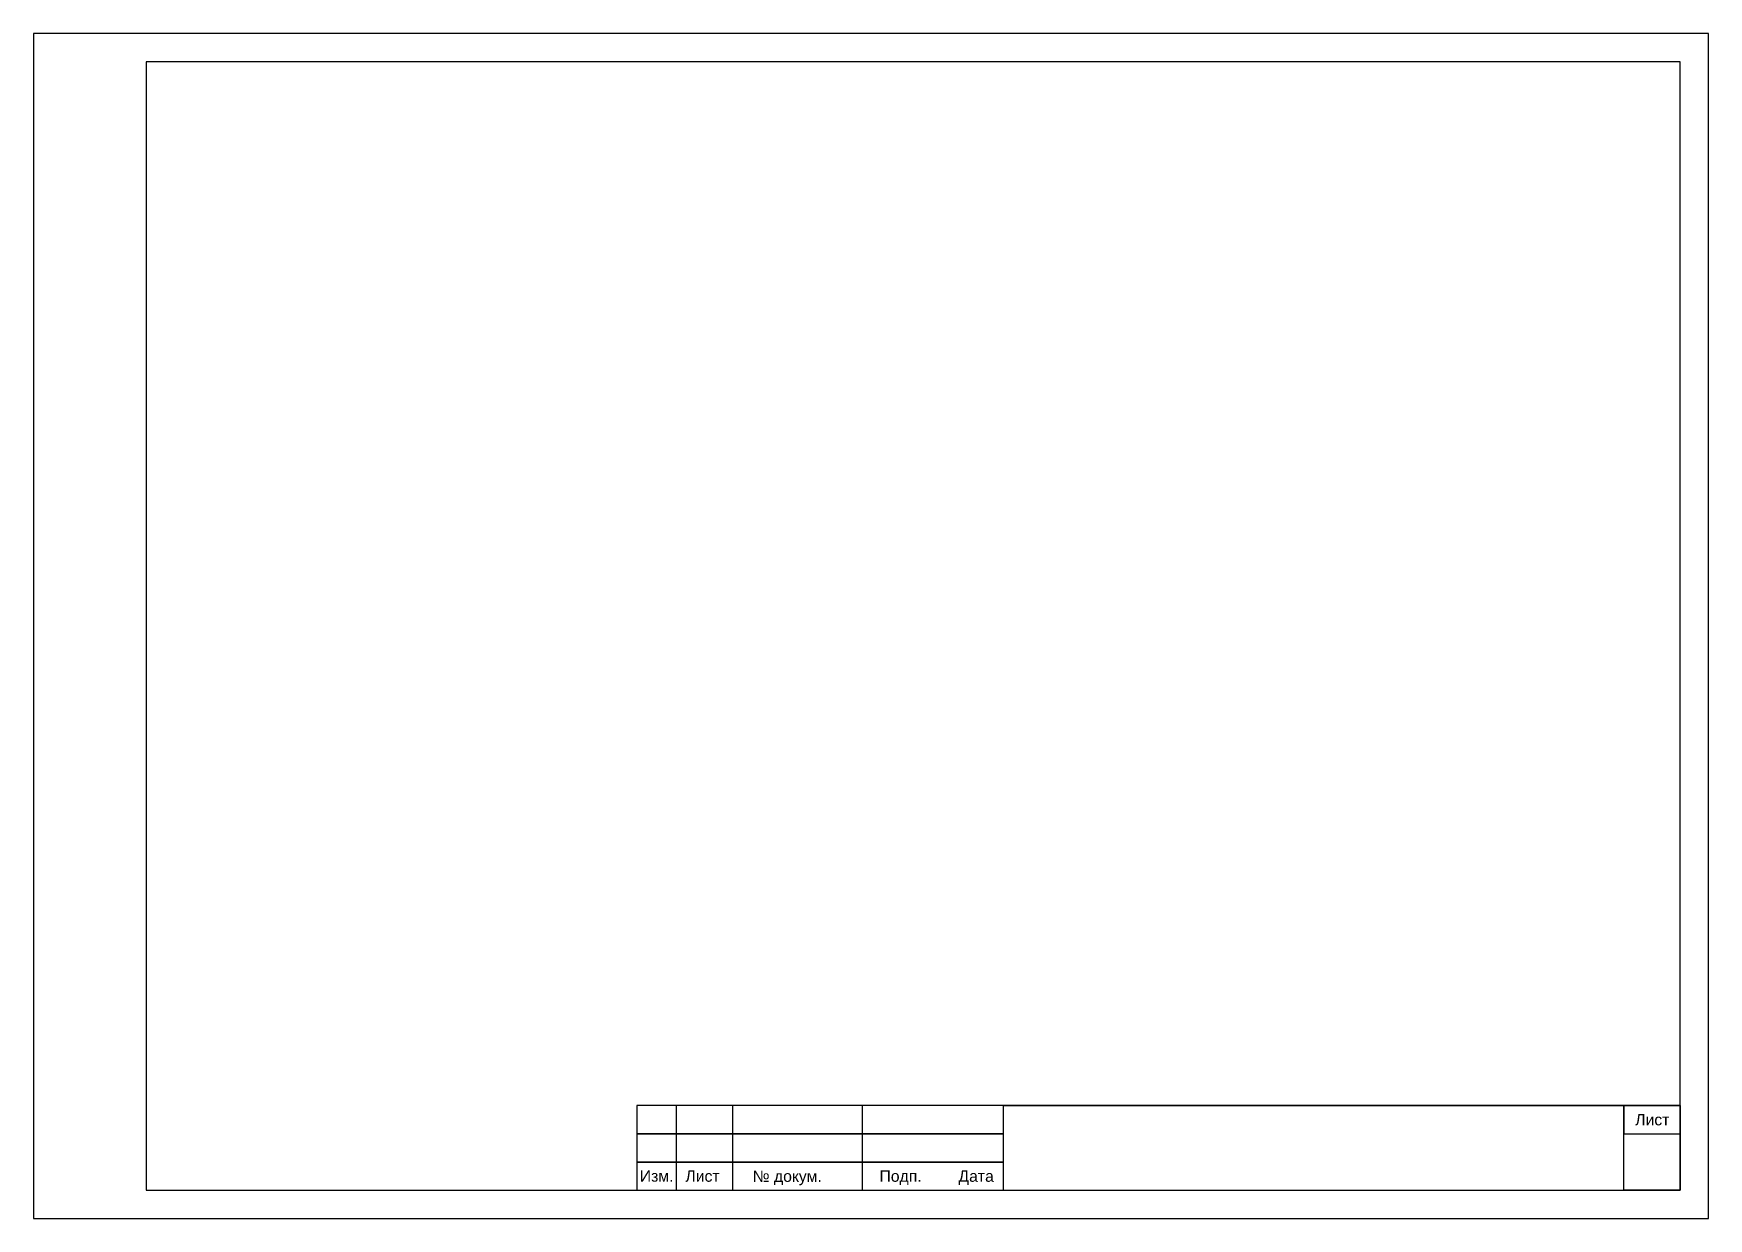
# Model space of a CAD drawing. Header units: millimetres. Extents: x 18058 to 21085, y 38505 to 40700.
# Drawn here: x 18818 to 19115, y 40490 to 40700 of the extents above; entities that cross this region are included whole.
import ezdxf

# ---------------------------------------------------------------- set-up
doc = ezdxf.new("R2010")
doc.units = ezdxf.units.MM
doc.layers.add('Оформление', color=7, linetype='Continuous', lineweight=30)
doc.styles.get("Standard").update_dxf_attribs({"font": 'arial.ttf'})

msp = doc.modelspace()

# ---------------------------------------------------------------- texts
at = {"layer": 'Оформление'}
for s, p in [('Лист', (19101.96, 40506.48)), ('Изм.', (18925.46, 40496.5)), ('Лист', (18933.55, 40496.48)), ('№ докум.', (18945.48, 40496.47)), ('Подп.', (18967.96, 40496.48)), ('Дата', (18981.96, 40496.48))]:
    msp.add_text(s, height=2, dxfattribs=at).set_placement(p)

# ---------------------------------------------------------------- linework, layer by layer
at = {"layer": 'Оформление'}
for p, q in [((19109.96, 40694.98), (18837.96, 40694.98)), ((18837.96, 40694.98), (18837.96, 40494.98)), ((19109.96, 40494.98), (19109.96, 40694.98)), ((18837.96, 40494.98), (19109.96, 40494.98)), ((18924.96, 40494.98), (19109.96, 40494.98)), ((18924.96, 40494.98), (19109.96, 40494.98)), ((18924.96, 40494.98), (19109.96, 40494.98))]:
    msp.add_line(p, q, dxfattribs=at)
at = {"layer": 'Оформление', "lineweight": 35}
msp.add_line((18989.96, 40509.98), (19109.96, 40509.98), dxfattribs=at)
at = {"layer": 'Оформление'}
for points in [[(19114.96, 40699.98), (18817.96, 40699.98), (18817.96, 40489.98), (19114.96, 40489.98)], [(18924.96, 40494.98), (18941.96, 40494.98), (18941.93, 40509.98), (18924.93, 40509.98)], [(18924.96, 40504.98), (18989.96, 40504.98), (18989.96, 40509.98), (18924.96, 40509.98)], [(18924.96, 40494.98), (18931.96, 40494.98), (18931.96, 40509.98), (18924.96, 40509.98)], [(18924.96, 40494.98), (18964.96, 40494.98), (18964.96, 40509.98), (18924.96, 40509.98)], [(19109.96, 40494.98), (19099.96, 40494.98), (19099.96, 40509.98), (19109.96, 40509.98)], [(19109.96, 40509.98), (19099.96, 40509.98), (19099.96, 40504.98), (19109.96, 40504.98)], [(18924.96, 40499.98), (18989.96, 40499.98), (18989.96, 40504.98), (18924.96, 40504.98)], [(18924.96, 40494.98), (18989.96, 40494.98), (18989.96, 40499.98), (18924.96, 40499.98)]]:
    msp.add_lwpolyline(points, close=True, dxfattribs=at)

msp.set_redraw_order([(e.dxf.handle, doc.entitydb.next_handle()) for e in msp.query("TEXT MTEXT ATTDEF DIMENSION ARC_DIMENSION")])  # texts and dimensions are drawn at this point

doc.saveas('drawing.dxf')
